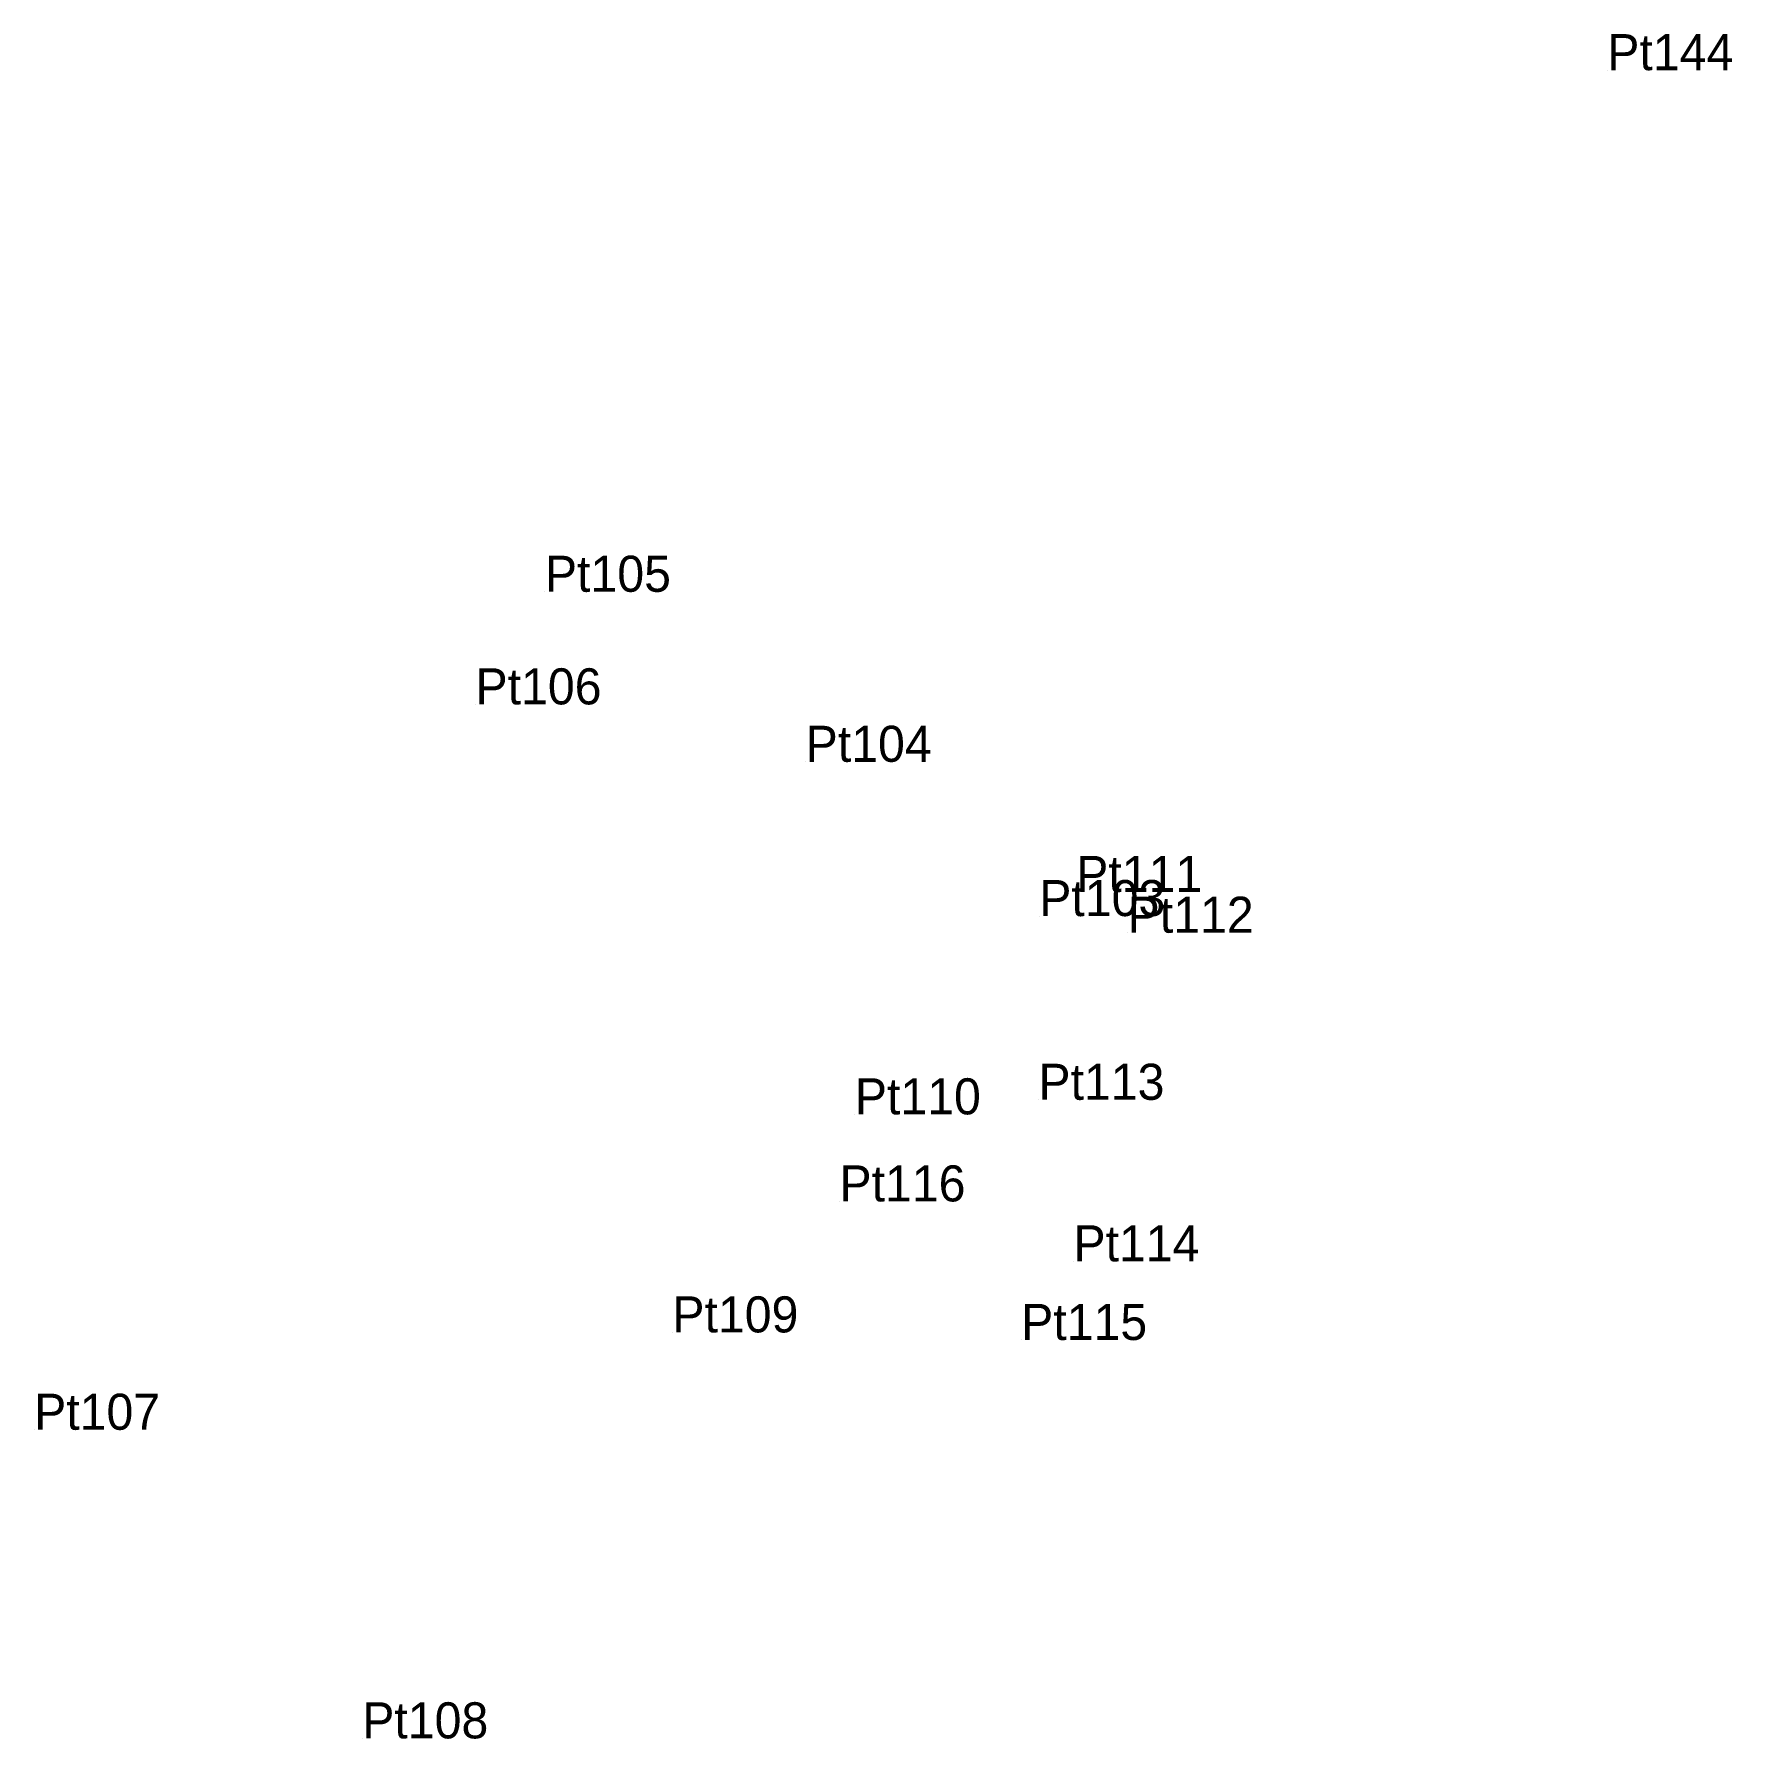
# Model space of a CAD drawing. Extents: x 0 to 667379, y 0 to 1854856.
# Drawn here: x 551774.3 to 551859.1, y 1840954.4 to 1841039.5 of the extents above; entities that cross this region are included whole.
import ezdxf

# ---------------------------------------------------------------- set-up
doc = ezdxf.new("R2010")
doc.units = 0
doc.layers.add('Level 12', color=7, linetype='Continuous')
doc.layers.add('Level 7', color=7, linetype='Continuous')

msp = doc.modelspace()

# ---------------------------------------------------------------- texts
at = {"layer": 'Level 12'}
for s, p in [('Pt144', (551852.837, 1841037.682)), ('Pt105', (551799.824, 1841011.653)), ('Pt106', (551796.359, 1841006.035)), ('Pt104', (551812.834, 1841003.169)), ('Pt111', (551826.337, 1840996.673)), ('Pt103', (551824.493, 1840995.471)), ('Pt112', (551828.903, 1840994.64)), ('Pt110', (551815.288, 1840985.578)), ('Pt113', (551824.449, 1840986.305)), ('Pt116', (551814.521, 1840981.234)), ('Pt114', (551826.197, 1840978.242)), ('Pt109', (551806.183, 1840974.698)), ('Pt115', (551823.588, 1840974.32)), ('Pt107', (551774.334, 1840969.84)), ('Pt108', (551790.709, 1840954.441))]:
    msp.add_text(s, height=1.8, dxfattribs=at).set_placement(p)

# ---------------------------------------------------------------- linework, layer by layer
at = {"layer": 'Level 7'}
for p, q in [((551852.837, 1841037.682), (551852.837, 1841037.682)), ((551799.824, 1841011.653), (551799.824, 1841011.653)), ((551796.359, 1841006.035), (551796.359, 1841006.035)), ((551812.834, 1841003.169), (551812.834, 1841003.169)), ((551826.337, 1840996.673), (551826.337, 1840996.673)), ((551824.493, 1840995.471), (551824.493, 1840995.471)), ((551828.903, 1840994.64), (551828.903, 1840994.64)), ((551824.449, 1840986.305), (551824.449, 1840986.305)), ((551815.288, 1840985.578), (551815.288, 1840985.578)), ((551814.521, 1840981.234), (551814.521, 1840981.234)), ((551826.197, 1840978.242), (551826.197, 1840978.242)), ((551806.183, 1840974.698), (551806.183, 1840974.698)), ((551823.588, 1840974.32), (551823.588, 1840974.32)), ((551774.334, 1840969.84), (551774.334, 1840969.84)), ((551790.709, 1840954.441), (551790.709, 1840954.441))]:
    msp.add_line(p, q, dxfattribs=at)

msp.set_redraw_order([(e.dxf.handle, doc.entitydb.next_handle()) for e in msp.query("TEXT MTEXT ATTDEF DIMENSION ARC_DIMENSION")])  # texts and dimensions are drawn at this point

doc.saveas('drawing.dxf')
